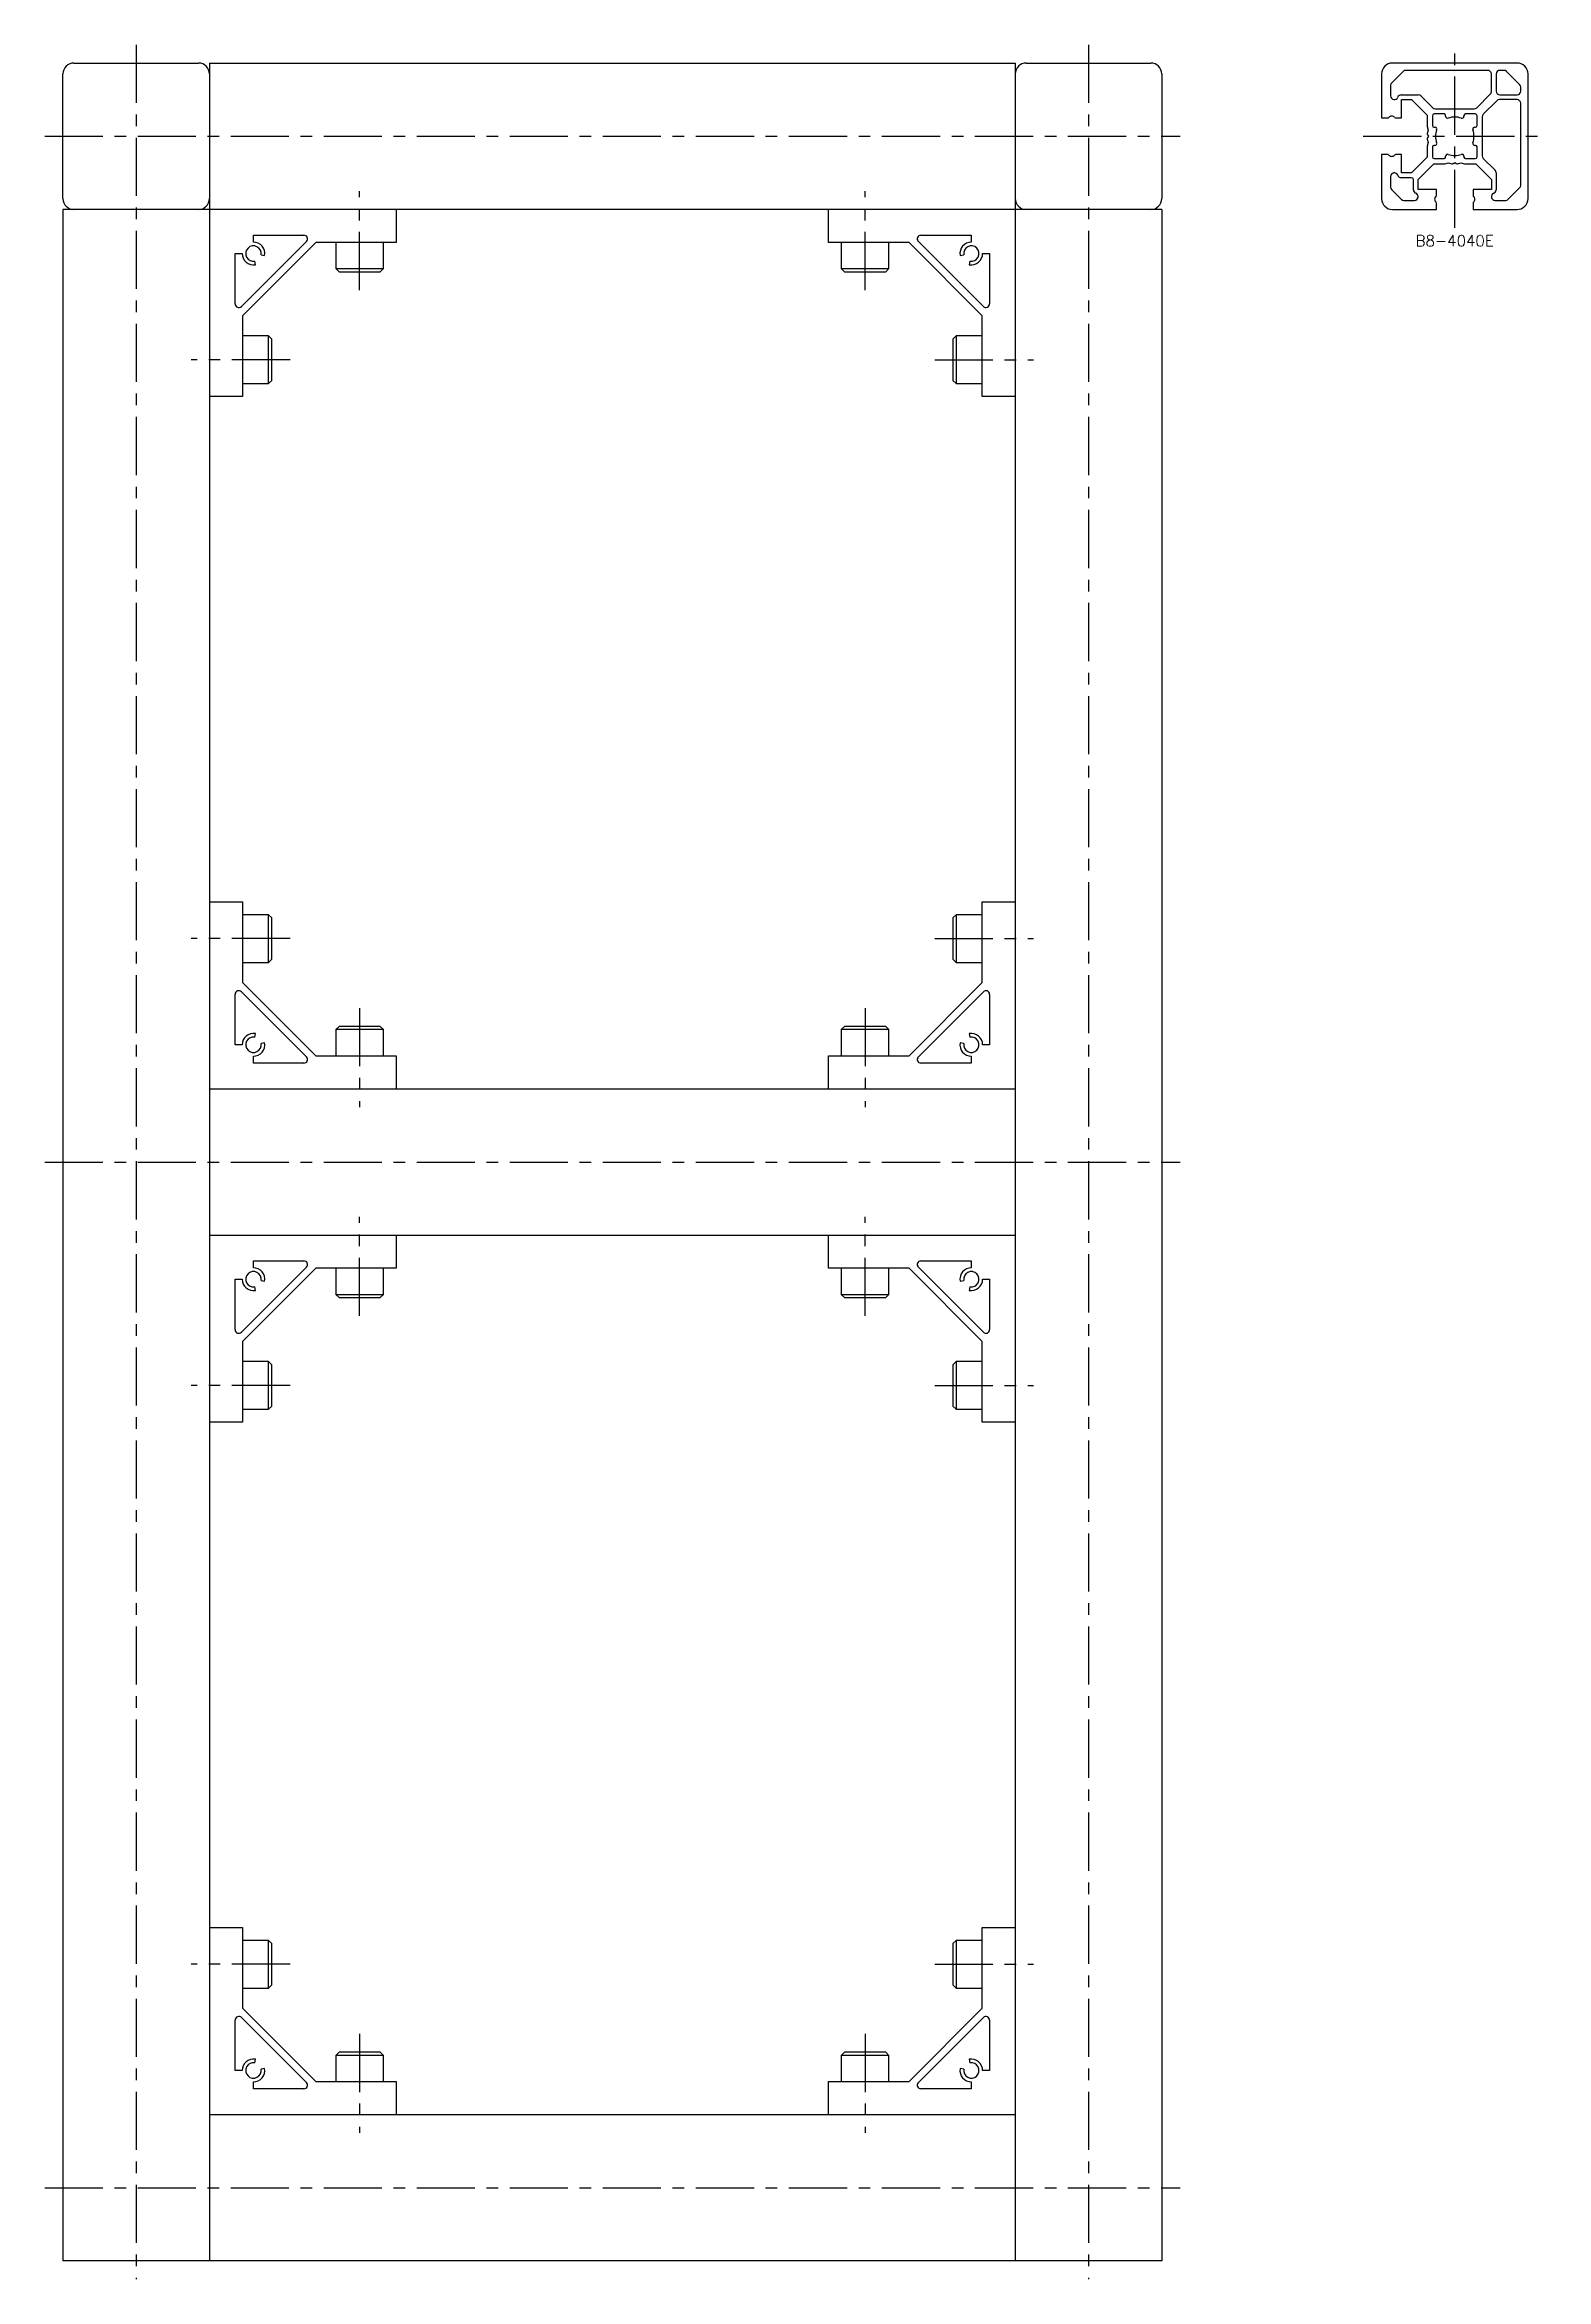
# Model space of a CAD drawing. Extents: x -5 to 771, y -8 to 975.
# Drawn here: x 361 to 771, y 5 to 615 of the extents above; entities that cross this region are included whole.
import ezdxf

# ---------------------------------------------------------------- set-up
doc = ezdxf.new("R2010")
doc.units = 0
doc.header["$LTSCALE"] = 0.5
doc.linetypes.add('CENTER', pattern=[50.8, 31.75, -6.35, 6.35, -6.35])
for name, color, linetype in [('MSM_CENTER', 1, 'CENTER'), ('MSM_CONTINUOUS', 7, 'CONTINUOUS'), ('MSM_PART_NUMBER', 7, 'CONTINUOUS')]:
    doc.layers.add(name, color=color, linetype=linetype)
doc.styles.get("Standard").update_dxf_attribs({"font": 'txt.shx', "height": 3, "bigfont": 'bigfont.shx'})

# ---------------------------------------------------------------- blocks, each defined once
blk = doc.blocks.new('*U10')
at = {"layer": 'MSM_PART_NUMBER'}
blk.add_text('B8-4040E', height=3, dxfattribs=at).set_placement((735.32, 559.97))

msp = doc.modelspace()

# ---------------------------------------------------------------- linework, layer by layer
at = {"layer": 'MSM_CENTER'}
for p, q in [((386, 615), (386, 5)), ((646, 615), (646, 5)), ((746, 565), (746, 615)), ((361, 590), (671, 590)), ((721, 590), (771, 590)), ((447, 548), (447, 575)), ((585, 548), (585, 575)), ((428, 529), (401, 529)), ((604, 529), (631, 529)), ((428, 371), (401, 371)), ((604, 371), (631, 371)), ((447, 352), (447, 325)), ((585, 352), (585, 325)), ((361, 310), (671, 310)), ((447, 268), (447, 295)), ((585, 268), (585, 295)), ((428, 249), (401, 249)), ((604, 249), (631, 249)), ((428, 91), (401, 91)), ((604, 91), (631, 91)), ((447, 72), (447, 45)), ((585, 72), (585, 45)), ((361, 30), (671, 30))]:
    msp.add_line(p, q, dxfattribs=at)
at = {"layer": 'MSM_CONTINUOUS'}
for p, q in [((369, 610), (403, 610)), ((406, 610), (406, 10)), ((406, 610), (626, 610)), ((626, 610), (626, 10)), ((629, 610), (663, 610)), ((763, 610), (729, 610)), ((366, 573), (366, 607)), ((666, 607), (666, 573)), ((726, 607), (726, 595)), ((728.5, 603.91), (728.5, 601)), ((731.89, 607.71), (728.79, 604.61)), ((755, 608), (732.59, 608)), ((756, 602.18), (756, 607)), ((757.3, 607), (757.3, 602.3)), ((759.41, 608), (758.3, 608)), ((763.71, 604.11), (760.11, 607.71)), ((766, 573), (766, 607)), ((731.37, 601.3), (736.05, 601.3)), ((731.5, 595), (731.5, 600)), ((731.5, 600), (734.23, 600)), ((734.23, 600), (738.5, 595.73)), ((736.76, 601.01), (739.97, 597.79)), ((752.03, 597.79), (755.71, 601.47)), ((757.47, 599.71), (753.79, 596.03)), ((763, 600), (758.18, 600)), ((758.3, 601.3), (763, 601.3)), ((764, 602.3), (764, 603.41)), ((764, 576.59), (764, 599)), ((726, 595), (727.78, 595)), ((729.82, 595), (731.5, 595)), ((738.5, 595.73), (738.5, 592.69)), ((738.5, 592.69), (738.71, 591.7)), ((738.71, 591.7), (738.51, 590.76)), ((739.9, 595.6), (739.9, 592.9)), ((740.3, 592.5), (740.54, 592.5)), ((743.1, 596.1), (740.4, 596.1)), ((740.68, 597.5), (751.32, 597.5)), ((743.5, 595.46), (743.5, 595.7)), ((748.5, 595.7), (748.5, 595.46)), ((751.6, 596.1), (748.9, 596.1)), ((751.46, 592.5), (751.7, 592.5)), ((752.1, 592.9), (752.1, 595.6)), ((753.5, 595.32), (753.5, 584.68)), ((738.71, 588.3), (738.5, 587.31)), ((738.5, 587.31), (738.5, 584.27)), ((738.51, 589.24), (738.71, 588.3)), ((738.57, 590.4), (738.8, 590)), ((738.8, 590), (738.57, 589.6)), ((739.9, 587.1), (739.9, 584.4)), ((740.54, 587.5), (740.3, 587.5)), ((751.7, 587.5), (751.46, 587.5)), ((752.1, 584.4), (752.1, 587.1)), ((727.78, 585), (726, 585)), ((726, 585), (726, 573)), ((731.5, 585), (729.82, 585)), ((731.5, 580), (731.5, 585)), ((734.23, 580), (731.5, 580)), ((738.5, 584.27), (734.23, 580)), ((736, 578.23), (740.27, 582.5)), ((740.27, 582.5), (743.31, 582.5)), ((740.4, 583.9), (743.1, 583.9)), ((743.31, 582.5), (744.3, 582.71)), ((743.5, 584.3), (743.5, 584.54)), ((744.3, 582.71), (745.24, 582.51)), ((745.6, 582.57), (746, 582.8)), ((746, 582.8), (746.4, 582.57)), ((746.76, 582.51), (747.7, 582.71)), ((747.7, 582.71), (748.69, 582.5)), ((748.5, 584.54), (748.5, 584.3)), ((748.69, 582.5), (751.73, 582.5)), ((748.9, 583.9), (751.6, 583.9)), ((751.73, 582.5), (756, 578.23)), ((753.79, 583.97), (757.01, 580.76)), ((757.3, 580.05), (757.3, 575.37)), ((728.5, 579), (728.5, 576.09)), ((728.79, 575.39), (731.39, 572.79)), ((734.2, 578.7), (731.37, 578.7)), ((734.7, 575.37), (734.7, 578.2)), ((736, 575.5), (736, 578.23)), ((741, 575.5), (736, 575.5)), ((741, 573.82), (741, 575.5)), ((756, 575.5), (751, 575.5)), ((751, 575.5), (751, 573.82)), ((756, 578.23), (756, 575.5)), ((760.61, 572.79), (763.71, 575.89)), ((666, 570), (366, 570)), ((366, 570), (366, 10)), ((457, 570), (457, 561)), ((575, 561), (575, 570)), ((666, 570), (666, 10)), ((729, 570), (741, 570)), ((732.09, 572.5), (735, 572.5)), ((741, 570), (741, 571.78)), ((751, 571.78), (751, 570)), ((751, 570), (763, 570)), ((757, 572.5), (759.91, 572.5)), ((432.46, 561.29), (414.71, 543.54)), ((418, 563), (431.76, 563)), ((418, 561.1), (418, 563)), ((617.29, 543.54), (599.54, 561.29)), ((600.24, 563), (614, 563)), ((614, 563), (614, 561.1)), ((413, 544.24), (413, 558)), ((413, 558), (414.9, 558)), ((435, 561), (415, 541)), ((418.54, 554.95), (418.36, 555.93)), ((420.07, 557.64), (421.05, 557.46)), ((457, 561), (435, 561)), ((440.5, 561), (440.5, 553.87)), ((453.5, 553.87), (453.5, 561)), ((597, 561), (575, 561)), ((578.5, 561), (578.5, 553.87)), ((591.5, 553.87), (591.5, 561)), ((617, 541), (597, 561)), ((610.95, 557.46), (611.93, 557.64)), ((613.64, 555.93), (613.46, 554.95)), ((617.1, 558), (619, 558)), ((619, 558), (619, 544.24)), ((440.5, 553.87), (441.37, 553)), ((440.5, 553.87), (453.5, 553.87)), ((441.37, 553), (452.63, 553)), ((452.63, 553), (453.5, 553.87)), ((578.5, 553.87), (579.37, 553)), ((578.5, 553.87), (591.5, 553.87)), ((579.37, 553), (590.63, 553)), ((590.63, 553), (591.5, 553.87)), ((415, 541), (415, 519)), ((617, 519), (617, 541)), ((422.13, 535.5), (415, 535.5)), ((423, 534.63), (422.13, 535.5)), ((422.13, 522.5), (422.13, 535.5)), ((423, 523.37), (423, 534.63)), ((609.87, 535.5), (609, 534.63)), ((609, 534.63), (609, 523.37)), ((617, 535.5), (609.87, 535.5)), ((609.87, 535.5), (609.87, 522.5)), ((415, 519), (406, 519)), ((415, 522.5), (422.13, 522.5)), ((422.13, 522.5), (423, 523.37)), ((609, 523.37), (609.87, 522.5)), ((609.87, 522.5), (617, 522.5)), ((626, 519), (617, 519)), ((406, 381), (415, 381)), ((415, 381), (415, 359)), ((617, 359), (617, 381)), ((617, 381), (626, 381)), ((422.13, 377.5), (415, 377.5)), ((423, 376.63), (422.13, 377.5)), ((422.13, 364.5), (422.13, 377.5)), ((423, 365.37), (423, 376.63)), ((609.87, 377.5), (609, 376.63)), ((609, 376.63), (609, 365.37)), ((617, 377.5), (609.87, 377.5)), ((609.87, 377.5), (609.87, 364.5)), ((415, 364.5), (422.13, 364.5)), ((422.13, 364.5), (423, 365.37)), ((609, 365.37), (609.87, 364.5)), ((609.87, 364.5), (617, 364.5)), ((413, 342), (413, 355.76)), ((414.71, 356.46), (432.46, 338.71)), ((415, 359), (435, 339)), ((597, 339), (617, 359)), ((599.54, 338.71), (617.29, 356.46)), ((619, 355.76), (619, 342)), ((414.9, 342), (413, 342)), ((418.36, 344.07), (418.54, 345.05)), ((421.05, 342.54), (420.07, 342.36)), ((441.37, 347), (440.5, 346.13)), ((440.5, 346.13), (440.5, 339)), ((453.5, 346.13), (440.5, 346.13)), ((452.63, 347), (441.37, 347)), ((453.5, 346.13), (452.63, 347)), ((453.5, 339), (453.5, 346.13)), ((579.37, 347), (578.5, 346.13)), ((578.5, 346.13), (578.5, 339)), ((591.5, 346.13), (578.5, 346.13)), ((590.63, 347), (579.37, 347)), ((591.5, 346.13), (590.63, 347)), ((591.5, 339), (591.5, 346.13)), ((611.93, 342.36), (610.95, 342.54)), ((613.46, 345.05), (613.64, 344.07)), ((619, 342), (617.1, 342)), ((418, 337), (418, 338.9)), ((431.76, 337), (418, 337)), ((435, 339), (457, 339)), ((457, 339), (457, 330)), ((575, 339), (597, 339)), ((575, 330), (575, 339)), ((614, 337), (600.24, 337)), ((614, 338.9), (614, 337)), ((406, 330), (626, 330)), ((406, 290), (626, 290)), ((457, 290), (457, 281)), ((575, 281), (575, 290)), ((432.46, 281.29), (414.71, 263.54)), ((435, 281), (415, 261)), ((418, 283), (431.76, 283)), ((418, 281.1), (418, 283)), ((457, 281), (435, 281)), ((440.5, 281), (440.5, 273.87)), ((453.5, 273.87), (453.5, 281)), ((597, 281), (575, 281)), ((578.5, 281), (578.5, 273.87)), ((591.5, 273.87), (591.5, 281)), ((617, 261), (597, 281)), ((617.29, 263.54), (599.54, 281.29)), ((600.24, 283), (614, 283)), ((614, 283), (614, 281.1)), ((413, 264.24), (413, 278)), ((413, 278), (414.9, 278)), ((418.54, 274.95), (418.36, 275.93)), ((420.07, 277.64), (421.05, 277.46)), ((610.95, 277.46), (611.93, 277.64)), ((613.64, 275.93), (613.46, 274.95)), ((617.1, 278), (619, 278)), ((619, 278), (619, 264.24)), ((440.5, 273.87), (441.37, 273)), ((440.5, 273.87), (453.5, 273.87)), ((441.37, 273), (452.63, 273)), ((452.63, 273), (453.5, 273.87)), ((578.5, 273.87), (579.37, 273)), ((578.5, 273.87), (591.5, 273.87)), ((579.37, 273), (590.63, 273)), ((590.63, 273), (591.5, 273.87)), ((415, 261), (415, 239)), ((617, 239), (617, 261)), ((422.13, 255.5), (415, 255.5)), ((423, 254.63), (422.13, 255.5)), ((422.13, 242.5), (422.13, 255.5)), ((423, 243.37), (423, 254.63)), ((609.87, 255.5), (609, 254.63)), ((609, 254.63), (609, 243.37)), ((617, 255.5), (609.87, 255.5)), ((609.87, 255.5), (609.87, 242.5)), ((415, 239), (406, 239)), ((415, 242.5), (422.13, 242.5)), ((422.13, 242.5), (423, 243.37)), ((609, 243.37), (609.87, 242.5)), ((609.87, 242.5), (617, 242.5)), ((626, 239), (617, 239)), ((406, 101), (415, 101)), ((415, 101), (415, 79)), ((617, 79), (617, 101)), ((617, 101), (626, 101)), ((422.13, 97.5), (415, 97.5)), ((423, 96.63), (422.13, 97.5)), ((422.13, 84.5), (422.13, 97.5)), ((423, 85.37), (423, 96.63)), ((609.87, 97.5), (609, 96.63)), ((609, 96.63), (609, 85.37)), ((617, 97.5), (609.87, 97.5)), ((609.87, 97.5), (609.87, 84.5)), ((415, 84.5), (422.13, 84.5)), ((422.13, 84.5), (423, 85.37)), ((609, 85.37), (609.87, 84.5)), ((609.87, 84.5), (617, 84.5)), ((413, 62), (413, 75.76)), ((414.71, 76.46), (432.46, 58.71)), ((415, 79), (435, 59)), ((597, 59), (617, 79)), ((599.54, 58.71), (617.29, 76.46)), ((619, 75.76), (619, 62)), ((414.9, 62), (413, 62)), ((418.36, 64.07), (418.54, 65.05)), ((421.05, 62.54), (420.07, 62.36)), ((441.37, 67), (440.5, 66.13)), ((440.5, 66.13), (440.5, 59)), ((453.5, 66.13), (440.5, 66.13)), ((452.63, 67), (441.37, 67)), ((453.5, 66.13), (452.63, 67)), ((453.5, 59), (453.5, 66.13)), ((579.37, 67), (578.5, 66.13)), ((578.5, 66.13), (578.5, 59)), ((591.5, 66.13), (578.5, 66.13)), ((590.63, 67), (579.37, 67)), ((591.5, 66.13), (590.63, 67)), ((591.5, 59), (591.5, 66.13)), ((611.93, 62.36), (610.95, 62.54)), ((613.46, 65.05), (613.64, 64.07)), ((619, 62), (617.1, 62)), ((418, 57), (418, 58.9)), ((431.76, 57), (418, 57)), ((435, 59), (457, 59)), ((457, 59), (457, 50)), ((575, 59), (597, 59)), ((575, 50), (575, 59)), ((614, 57), (600.24, 57)), ((614, 58.9), (614, 57)), ((406, 50), (626, 50)), ((666, 10), (366, 10))]:
    msp.add_line(p, q, dxfattribs=at)
for centre, radius, start, end in [((369, 607), 3, 90, 180), ((403, 607), 3, 0, 90), ((629, 607), 3, 90, 180), ((663, 607), 3, 0, 90), ((729, 607), 3, 90, 180), ((763, 607), 3, 0, 90), ((729.5, 603.91), 1, 135, 180), ((732.59, 607), 1, 90, 135), ((755, 607), 1, 0, 90), ((758.3, 607), 1, 90, 180), ((759.41, 607), 1, 45, 90), ((763, 603.41), 1, 0, 45), ((729.5, 601), 1, 180, 339.51269), ((731.37, 600.3), 1, 90, 159.51268), ((736.05, 600.3), 1, 45, 90), ((755, 602.18), 1, 315, 0), ((758.3, 602.3), 1, 180, 270), ((758.18, 599), 1, 90, 135), ((763, 602.3), 1, 270, 0), ((763, 599), 1, 0, 90), ((727.78, 595.3), 0.3, 270, 322.02012), ((728.8, 594.5), 1, 37.97987, 142.02013), ((729.82, 595.3), 0.3, 217.97987, 270), ((740.4, 595.6), 0.5, 90, 180), ((740.3, 592.9), 0.4, 180, 270), ((740.68, 598.5), 1, 225, 270), ((740.54, 591.95), 0.55, 340.35405, 90), ((746, 590), 5.25, 160.35405, 199.64595), ((743.1, 595.7), 0.4, 0, 90), ((744.05, 595.46), 0.55, 180, 289.64595), ((746, 590), 5.25, 70.35405, 109.64595), ((747.95, 595.46), 0.55, 250.35405, 0), ((748.9, 595.7), 0.4, 90, 180), ((751.46, 591.95), 0.55, 90, 199.64595), ((746, 590), 5.25, 340.35405, 19.64595), ((751.32, 598.5), 1, 270, 315), ((751.6, 595.6), 0.5, 0, 90), ((751.7, 592.9), 0.4, 270, 0), ((754.5, 595.32), 1, 135, 180), ((739, 590.65), 0.5, 168, 210), ((739, 589.35), 0.5, 150, 192), ((740.3, 587.1), 0.4, 90, 180), ((740.54, 588.05), 0.55, 270, 19.64595), ((751.46, 588.05), 0.55, 160.35405, 270), ((751.7, 587.1), 0.4, 0, 90), ((727.78, 584.7), 0.3, 37.97987, 90), ((728.8, 585.5), 1, 217.97987, 322.02013), ((729.5, 579), 1, 20.48731, 180), ((729.82, 584.7), 0.3, 90, 142.02013), ((740.4, 584.4), 0.5, 180, 270), ((743.1, 584.3), 0.4, 270, 0), ((744.05, 584.54), 0.55, 70.35405, 180), ((746, 590), 5.25, 250.35405, 289.64595), ((745.35, 583), 0.5, 258, 300), ((746.65, 583), 0.5, 240, 282), ((747.95, 584.54), 0.55, 0, 109.64595), ((748.9, 584.3), 0.4, 180, 270), ((751.6, 584.4), 0.5, 270, 0), ((754.5, 584.68), 1, 180, 225), ((756.3, 580.05), 1, 0, 45), ((729.5, 576.09), 1, 180, 225), ((731.37, 579.7), 1, 200.48732, 270), ((734.2, 578.2), 0.5, 0, 90), ((735.7, 575.37), 1, 180, 249.51268), ((735, 573.5), 1, 270, 69.51268), ((741.5, 572.8), 1, 127.97987, 232.02013), ((740.7, 573.82), 0.3, 307.97987, 0), ((751.3, 573.82), 0.3, 180, 232.02013), ((750.5, 572.8), 1, 307.97988, 52.02013), ((757, 573.5), 1, 110.48731, 270), ((756.3, 575.37), 1, 290.48732, 0), ((763, 576.59), 1, 315, 0), ((369, 573), 3, 180, 270), ((403, 573), 3, 270, 0), ((629, 573), 3, 180, 270), ((663, 573), 3, 270, 0), ((729, 573), 3, 180, 270), ((732.09, 573.5), 1, 225, 270), ((740.7, 571.78), 0.3, 0, 52.02012), ((751.3, 571.78), 0.3, 127.97986, 180), ((759.91, 573.5), 1, 270, 315), ((763, 573), 3, 270, 0), ((431.76, 562), 1, 315, 90), ((600.24, 562), 1, 90, 225), ((418, 558), 3.1, 180, 280), ((418, 558), 2.1, 350, 280), ((418, 558), 3.1, 350, 90), ((614, 558), 3.1, 90, 190), ((614, 558), 2.1, 260, 190), ((614, 558), 3.1, 260, 0), ((414, 544.24), 1, 180, 315), ((618, 544.24), 1, 225, 0), ((414, 355.76), 1, 45, 180), ((618, 355.76), 1, 0, 135), ((418, 342), 3.1, 80, 180), ((418, 342), 2.1, 80, 10), ((418, 342), 3.1, 270, 10), ((614, 342), 3.1, 170, 270), ((614, 342), 2.1, 170, 100), ((614, 342), 3.1, 0, 100), ((431.76, 338), 1, 270, 45), ((600.24, 338), 1, 135, 270), ((418, 278), 3.1, 350, 90), ((431.76, 282), 1, 315, 90), ((600.24, 282), 1, 90, 225), ((614, 278), 3.1, 90, 190), ((418, 278), 3.1, 180, 280), ((418, 278), 2.1, 350, 280), ((614, 278), 2.1, 260, 190), ((614, 278), 3.1, 260, 0), ((414, 264.24), 1, 180, 315), ((618, 264.24), 1, 225, 0), ((414, 75.76), 1, 45, 180), ((618, 75.76), 1, 0, 135), ((418, 62), 3.1, 80, 180), ((418, 62), 2.1, 80, 10), ((418, 62), 3.1, 270, 10), ((614, 62), 3.1, 170, 270), ((614, 62), 2.1, 170, 100), ((614, 62), 3.1, 0, 100), ((431.76, 58), 1, 270, 45), ((600.24, 58), 1, 135, 270)]:
    msp.add_arc(centre, radius, start, end, dxfattribs=at)

# ---------------------------------------------------------------- block references
msp.add_blockref('*U10', (0, 0), dxfattribs=at)

doc.saveas('drawing.dxf')
